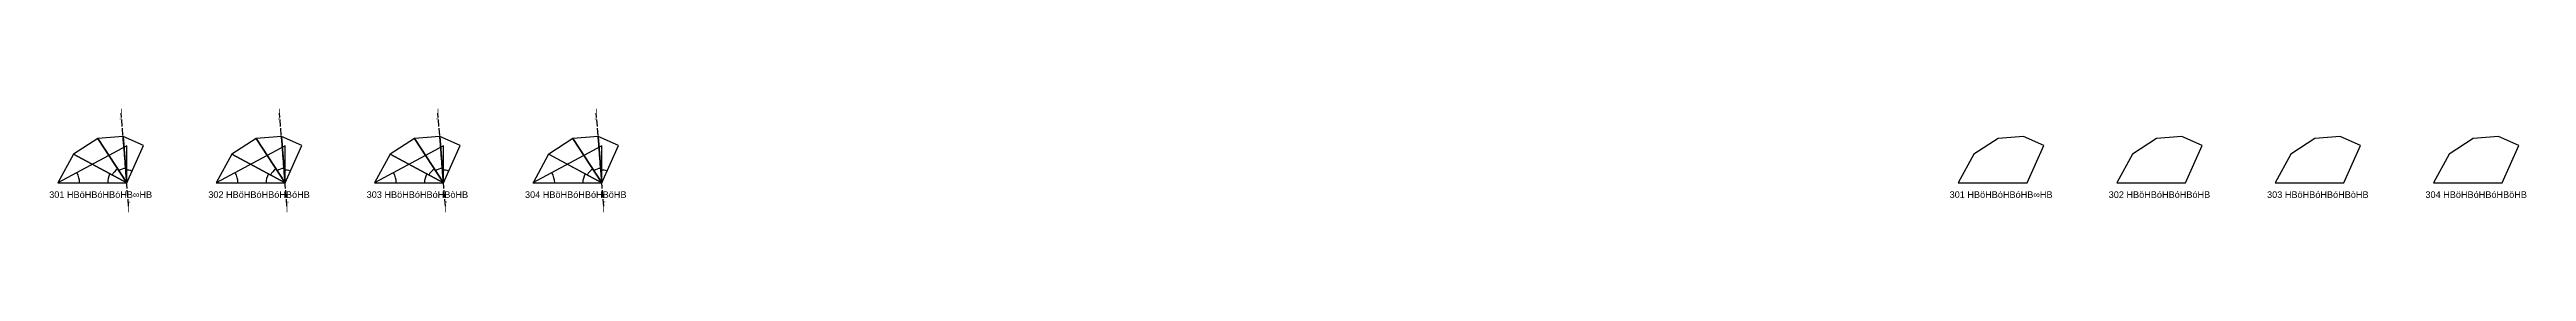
# Model space of a CAD drawing. Header units: millimetres. Extents: x 122552 to 1654769, y -10280102 to 62068.
# Drawn here: x 973261 to 1390053, y -2347552 to -2330055 of the extents above; entities that cross this region are included whole.
import ezdxf
from ezdxf.enums import TextEntityAlignment as Align

# ---------------------------------------------------------------- set-up
doc = ezdxf.new("R2010")
doc.units = ezdxf.units.MM
doc.linetypes.add('ACAD_ISO02W100', pattern=[15, 12, -3])
for name, color, linetype in [('BASE', 170, 'Continuous'), ('HYPOTENUSE', 20, 'Continuous'), ('PERPENDICULAR', 90, 'Continuous'), ('Standard', 7, 'Continuous')]:
    doc.layers.add(name, color=color, linetype=linetype)
doc.styles.add('Arial', font='arial_0.ttf')

msp = doc.modelspace()

# ---------------------------------------------------------------- texts
at = {"style": 'Arial'}
for s, p in [('⌡', (985320, -2330837)), ('⌡', (1011969, -2330837)), ('⌡', (1038618, -2330837)), ('⌡', (1065266, -2330837)), ('301 HBöHBóHBóHB∞HB', (981863, -2344562)), ('⌠', (986564, -2346522)), ('302 HBöHBóHBóHBóHB', (1008512, -2344562)), ('⌠', (1013213, -2346522)), ('303 HBöHBóHBóHBòHB', (1035161, -2344562)), ('⌠', (1039862, -2346522)), ('304 HBöHBóHBóHBöHB', (1061809, -2344562)), ('⌠', (1066510, -2346522)), ('301 HBöHBóHBóHB∞HB', (1301647, -2344562)), ('302 HBöHBóHBóHBóHB', (1328296, -2344562)), ('303 HBöHBóHBóHBòHB', (1354945, -2344562)), ('304 HBöHBóHBóHBöHB', (1381593, -2344562))]:
    msp.add_text(s, height=1100, dxfattribs=at).set_placement(p, align=Align.MIDDLE_CENTER)

# ---------------------------------------------------------------- blocks, each defined once
blk = doc.blocks.new('fundamental_block_GT')
at = {"color": 4}
blk.add_arc((0, -2), 277, 359.9799, 28.4254, dxfattribs=at)
at = {"layer": 'BASE'}
blk.add_line((0, 0), (879, -7), dxfattribs=at)
at = {"layer": 'HYPOTENUSE'}
blk.add_line((883, 469), (0, 0), dxfattribs=at)
at = {"layer": 'PERPENDICULAR'}
blk.add_line((879, -7), (883, 469), dxfattribs=at)

# ---------------------------------------------------------------- linework, layer by layer
at = {"linetype": 'ACAD_ISO02W100', "ltscale": 100}
for p, q in [((986564, -2346522), (985320, -2330837)), ((1013213, -2346522), (1011969, -2330837)), ((1039862, -2346522), (1038618, -2330837)), ((1066510, -2346522), (1065266, -2330837))]:
    msp.add_line(p, q, dxfattribs=at)
for points in [[(1305415, -2334758), (1301159, -2335096), (1297086, -2337743), (1294450, -2342601), (1306037, -2342601), (1308845, -2336282)], [(1332064, -2334758), (1327808, -2335096), (1323735, -2337743), (1321099, -2342601), (1332686, -2342601), (1335493, -2336282)], [(1358713, -2334758), (1354456, -2335096), (1350384, -2337743), (1347747, -2342601), (1359335, -2342601), (1362142, -2336282)], [(1385361, -2334758), (1381105, -2335096), (1377032, -2337743), (1374396, -2342601), (1385983, -2342601), (1388791, -2336282)]]:
    msp.add_lwpolyline(points, close=True)

# ---------------------------------------------------------------- block references
for p, xscale, yscale, zscale, rotation in [((986253, -2342601), 11.58735412275403, 11.58735412275403, 11.58735412275403, 152.0000000000003), ((986253, -2342601), 10.18429076373601, 10.18429076373601, 10.18429076373601, 123.5116672382091), ((986253, -2342601), 8.951118371073518, 8.951118371073518, 8.951118371073518, 95.02333447641668), ((986253, -2342601), 7.867265571232669, 7.867265571232669, 7.867265571232669, 66.5350017146181), ((1012902, -2342601), 11.58735412275403, 11.58735412275403, 11.58735412275403, 152.0000000000003), ((1012902, -2342601), 10.18429076373601, 10.18429076373601, 10.18429076373601, 123.5116672382091), ((1012902, -2342601), 8.951118371073518, 8.951118371073518, 8.951118371073518, 95.02333447641668), ((1012902, -2342601), 7.867265571232669, 7.867265571232669, 7.867265571232669, 66.5350017146181), ((1039551, -2342601), 11.58735412275403, 11.58735412275403, 11.58735412275403, 152.0000000000003), ((1039551, -2342601), 10.18429076373601, 10.18429076373601, 10.18429076373601, 123.5116672382091), ((1039551, -2342601), 8.951118371073518, 8.951118371073518, 8.951118371073518, 95.02333447641668), ((1039551, -2342601), 7.867265571232669, 7.867265571232669, 7.867265571232669, 66.5350017146181), ((1066199, -2342601), 11.58735412275403, 11.58735412275403, 11.58735412275403, 152.0000000000003), ((1066199, -2342601), 10.18429076373601, 10.18429076373601, 10.18429076373601, 123.5116672382091), ((1066199, -2342601), 8.951118371073518, 8.951118371073518, 8.951118371073518, 95.02333447641668), ((1066199, -2342601), 7.867265571232678, 7.867265571232678, 7.867265571232678, 66.53500171461897)]:
    msp.add_blockref('fundamental_block_GT', p, dxfattribs=dict(xscale=xscale, yscale=yscale, zscale=zscale, rotation=rotation))
at = {"layer": 'Standard', "xscale": 13.18371388650824, "yscale": 13.18371388650824, "zscale": 13.18371388650824, "rotation": 0.4883327617913192}
for p in [(974666, -2342601), (1001315, -2342601), (1027963, -2342601), (1054612, -2342601)]:
    msp.add_blockref('fundamental_block_GT', p, dxfattribs=at)

msp.set_redraw_order([(e.dxf.handle, doc.entitydb.next_handle()) for e in msp.query("TEXT MTEXT ATTDEF DIMENSION ARC_DIMENSION")])  # texts and dimensions are drawn at this point

doc.saveas('drawing.dxf')
